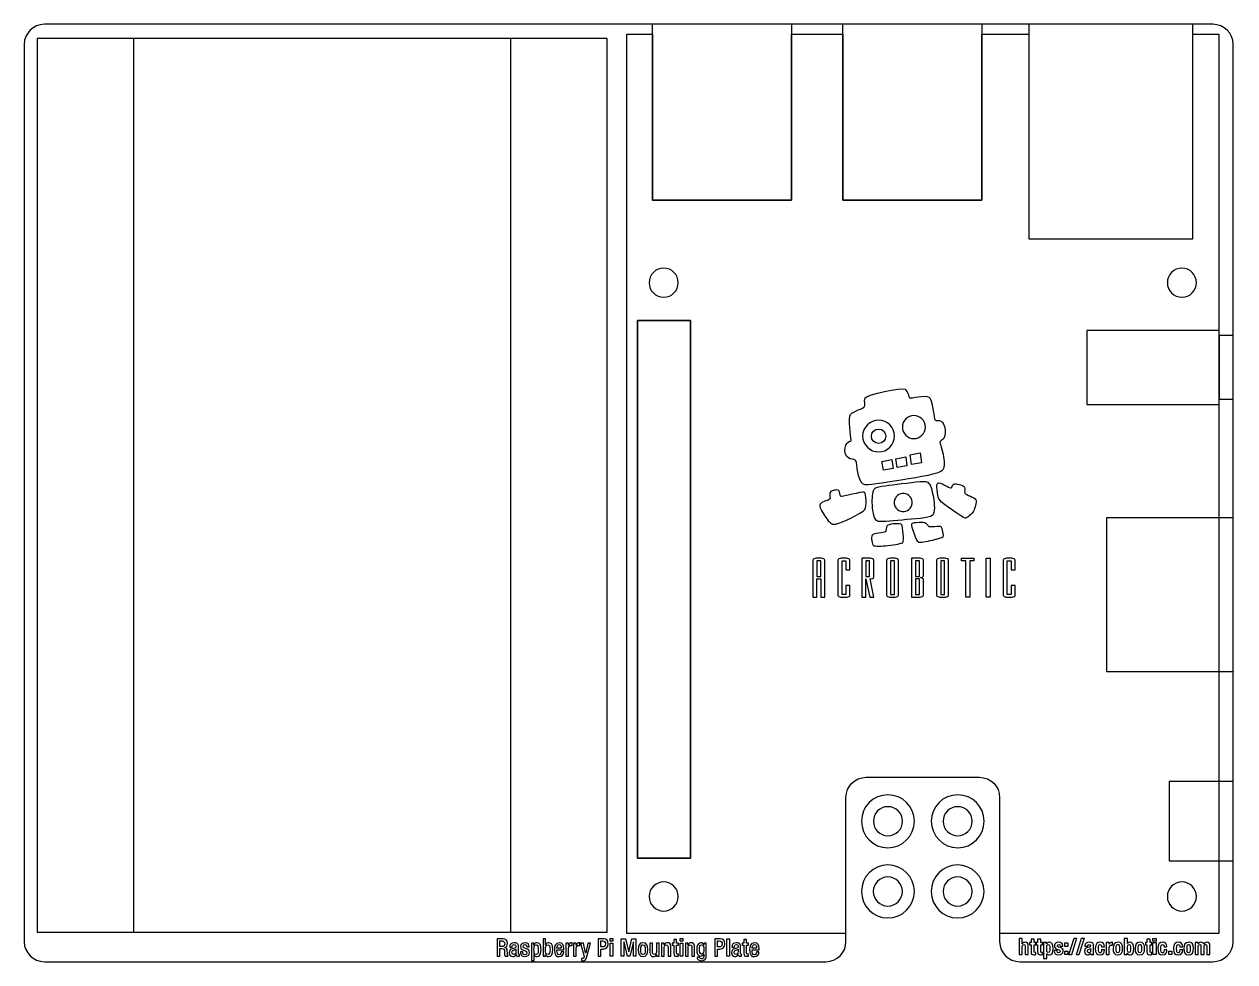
# Model space of a CAD drawing. Extents: x -11 to 104, y -22 to 67.
import ezdxf

# ---------------------------------------------------------------- set-up
doc = ezdxf.new("R2010")
doc.units = 0
doc.layers.add('LAYER_1', color=7, linetype='CONTINUOUS')

# ---------------------------------------------------------------- blocks, each defined once
blk = doc.blocks.new('BLOCK_2')
at = {"layer": 'LAYER_1', "color": 7}
for points in [[(44.53, -18.93), (44.53, 65.52), (-9.35, 65.52), (-9.35, -18.93), (44.53, -18.93)], [(-0.24, 65.52), (-0.24, -18.93)], [(35.38, 65.52), (35.38, -18.93)]]:
    blk.add_lwpolyline(points, dxfattribs=at)
blk = doc.blocks.new('BLOCK_3')
at = {"layer": 'LAYER_1', "color": 7}
for points in [[(87.81, -19.93), (88.09, -19.93), (88.09, -20.26), (87.81, -20.26), (87.81, -19.93)], [(88.68, -19.49), (88.92, -19.49), (88.44, -21.06), (88.2, -21.06), (88.68, -19.49)], [(89.38, -19.49), (89.62, -19.49), (89.14, -21.06), (88.9, -21.06), (89.38, -19.49)], [(96.14, -19.51), (96.43, -19.51), (96.43, -19.76), (96.14, -19.76), (96.14, -19.51)], [(96.14, -19.9), (96.43, -19.9), (96.43, -21.03), (96.14, -21.03), (96.14, -19.9)], [(87.81, -20.7), (88.09, -20.7), (88.09, -21.03), (87.81, -21.03), (87.81, -20.7)], [(97.91, -20.7), (97.91, -21.03), (97.63, -21.03), (97.63, -20.7), (97.91, -20.7)]]:
    blk.add_lwpolyline(points, dxfattribs=at)
for points, knots in [([(83.49, -19.52), (83.49, -19.52), (83.78, -19.52), (83.78, -19.52), (83.78, -19.52), (83.78, -20.01), (83.78, -20.01), (83.78, -20.01), (83.78, -20.01), (83.78, -20.01), (83.84, -19.91), (83.94, -19.87), (84.06, -19.87), (84.24, -19.87), (84.35, -19.96), (84.35, -20.19), (84.35, -20.19), (84.35, -21.03), (84.35, -21.03), (84.35, -21.03), (84.06, -21.03), (84.06, -21.03), (84.06, -21.03), (84.06, -20.25), (84.06, -20.25), (84.06, -20.13), (84.02, -20.09), (83.93, -20.09), (83.83, -20.09), (83.78, -20.15), (83.78, -20.28), (83.78, -20.28), (83.78, -21.03), (83.78, -21.03), (83.78, -21.03), (83.49, -21.03), (83.49, -21.03), (83.49, -21.03), (83.49, -19.52), (83.49, -19.52)], [0, 0, 0, 0, 1, 1, 1, 2, 2, 2, 3, 3, 3, 4, 4, 4, 5, 5, 5, 6, 6, 6, 7, 7, 7, 8, 8, 8, 9, 9, 9, 10, 10, 10, 11, 11, 11, 12, 12, 12, 13, 13, 13, 13]), ([(84.61, -19.57), (84.61, -19.57), (84.9, -19.57), (84.9, -19.57), (84.9, -19.57), (84.9, -19.9), (84.9, -19.9), (84.9, -19.9), (85.07, -19.9), (85.07, -19.9), (85.07, -19.9), (85.07, -20.1), (85.07, -20.1), (85.07, -20.1), (84.9, -20.1), (84.9, -20.1), (84.9, -20.1), (84.9, -20.71), (84.9, -20.71), (84.9, -20.8), (84.92, -20.84), (85, -20.84), (85.03, -20.84), (85.05, -20.83), (85.07, -20.83), (85.07, -20.83), (85.07, -21.03), (85.07, -21.03), (85, -21.04), (84.95, -21.05), (84.88, -21.05), (84.65, -21.05), (84.61, -20.98), (84.61, -20.75), (84.61, -20.75), (84.61, -20.1), (84.61, -20.1), (84.61, -20.1), (84.46, -20.1), (84.46, -20.1), (84.46, -20.1), (84.46, -19.9), (84.46, -19.9), (84.46, -19.9), (84.61, -19.9), (84.61, -19.9), (84.61, -19.9), (84.61, -19.57), (84.61, -19.57)], [0, 0, 0, 0, 1, 1, 1, 2, 2, 2, 3, 3, 3, 4, 4, 4, 5, 5, 5, 6, 6, 6, 7, 7, 7, 8, 8, 8, 9, 9, 9, 10, 10, 10, 11, 11, 11, 12, 12, 12, 13, 13, 13, 14, 14, 14, 15, 15, 15, 16, 16, 16, 16]), ([(85.23, -19.57), (85.23, -19.57), (85.53, -19.57), (85.53, -19.57), (85.53, -19.57), (85.53, -19.9), (85.53, -19.9), (85.53, -19.9), (85.7, -19.9), (85.7, -19.9), (85.7, -19.9), (85.7, -20.1), (85.7, -20.1), (85.7, -20.1), (85.53, -20.1), (85.53, -20.1), (85.53, -20.1), (85.53, -20.71), (85.53, -20.71), (85.53, -20.8), (85.55, -20.84), (85.63, -20.84), (85.65, -20.84), (85.68, -20.83), (85.7, -20.83), (85.7, -20.83), (85.7, -21.03), (85.7, -21.03), (85.63, -21.04), (85.57, -21.05), (85.51, -21.05), (85.28, -21.05), (85.23, -20.98), (85.23, -20.75), (85.23, -20.75), (85.23, -20.1), (85.23, -20.1), (85.23, -20.1), (85.09, -20.1), (85.09, -20.1), (85.09, -20.1), (85.09, -19.9), (85.09, -19.9), (85.09, -19.9), (85.23, -19.9), (85.23, -19.9), (85.23, -19.9), (85.23, -19.57), (85.23, -19.57)], [0, 0, 0, 0, 1, 1, 1, 2, 2, 2, 3, 3, 3, 4, 4, 4, 5, 5, 5, 6, 6, 6, 7, 7, 7, 8, 8, 8, 9, 9, 9, 10, 10, 10, 11, 11, 11, 12, 12, 12, 13, 13, 13, 14, 14, 14, 15, 15, 15, 16, 16, 16, 16]), ([(85.8, -19.9), (85.8, -19.9), (86.08, -19.9), (86.08, -19.9), (86.08, -19.9), (86.08, -20.02), (86.08, -20.02), (86.08, -20.02), (86.08, -20.02), (86.08, -20.02), (86.15, -19.91), (86.22, -19.87), (86.34, -19.87), (86.58, -19.87), (86.69, -20.04), (86.69, -20.47), (86.69, -20.89), (86.58, -21.06), (86.34, -21.06), (86.23, -21.06), (86.16, -21.02), (86.09, -20.93), (86.09, -20.93), (86.09, -20.93), (86.09, -20.93), (86.09, -20.93), (86.09, -21.41), (86.09, -21.41), (86.09, -21.41), (85.8, -21.41), (85.8, -21.41), (85.8, -21.41), (85.8, -19.9), (85.8, -19.9)], [0, 0, 0, 0, 1, 1, 1, 2, 2, 2, 3, 3, 3, 4, 4, 4, 5, 5, 5, 6, 6, 6, 7, 7, 7, 8, 8, 8, 9, 9, 9, 10, 10, 10, 11, 11, 11, 11]), ([(86.24, -20.84), (86.37, -20.84), (86.4, -20.71), (86.4, -20.47), (86.4, -20.22), (86.37, -20.09), (86.24, -20.09), (86.12, -20.09), (86.09, -20.22), (86.09, -20.47), (86.09, -20.71), (86.12, -20.84), (86.24, -20.84)], [0, 0, 0, 0, 1, 1, 1, 2, 2, 2, 3, 3, 3, 4, 4, 4, 4]), ([(87.07, -20.66), (87.07, -20.66), (87.07, -20.7), (87.07, -20.7), (87.07, -20.8), (87.12, -20.87), (87.22, -20.87), (87.31, -20.87), (87.37, -20.82), (87.37, -20.73), (87.37, -20.66), (87.32, -20.62), (87.26, -20.6), (87.26, -20.6), (87.06, -20.53), (87.06, -20.53), (86.9, -20.47), (86.82, -20.37), (86.82, -20.21), (86.82, -20.02), (86.94, -19.87), (87.23, -19.87), (87.5, -19.87), (87.62, -19.99), (87.62, -20.19), (87.62, -20.19), (87.62, -20.24), (87.62, -20.24), (87.62, -20.24), (87.36, -20.24), (87.36, -20.24), (87.36, -20.12), (87.33, -20.07), (87.23, -20.07), (87.16, -20.07), (87.1, -20.11), (87.1, -20.19), (87.1, -20.25), (87.12, -20.29), (87.22, -20.32), (87.22, -20.32), (87.4, -20.38), (87.4, -20.38), (87.58, -20.44), (87.65, -20.54), (87.65, -20.71), (87.65, -20.95), (87.47, -21.06), (87.23, -21.06), (86.9, -21.06), (86.81, -20.92), (86.81, -20.7), (86.81, -20.7), (86.81, -20.66), (86.81, -20.66), (86.81, -20.66), (87.07, -20.66), (87.07, -20.66)], [0, 0, 0, 0, 1, 1, 1, 2, 2, 2, 3, 3, 3, 4, 4, 4, 5, 5, 5, 6, 6, 6, 7, 7, 7, 8, 8, 8, 9, 9, 9, 10, 10, 10, 11, 11, 11, 12, 12, 12, 13, 13, 13, 14, 14, 14, 15, 15, 15, 16, 16, 16, 17, 17, 17, 18, 18, 18, 19, 19, 19, 19]), ([(89.71, -20.25), (89.71, -20.25), (89.71, -20.22), (89.71, -20.22), (89.71, -19.96), (89.89, -19.87), (90.11, -19.87), (90.45, -19.87), (90.52, -20.01), (90.52, -20.22), (90.52, -20.22), (90.52, -20.81), (90.52, -20.81), (90.52, -20.92), (90.53, -20.97), (90.56, -21.03), (90.56, -21.03), (90.28, -21.03), (90.28, -21.03), (90.26, -21), (90.25, -20.96), (90.24, -20.92), (90.24, -20.92), (90.24, -20.92), (90.24, -20.92), (90.17, -21.03), (90.09, -21.06), (89.95, -21.06), (89.74, -21.06), (89.67, -20.89), (89.67, -20.74), (89.67, -20.52), (89.76, -20.44), (89.96, -20.38), (89.96, -20.38), (90.12, -20.34), (90.12, -20.34), (90.21, -20.32), (90.24, -20.28), (90.24, -20.21), (90.24, -20.12), (90.2, -20.07), (90.11, -20.07), (90.01, -20.07), (89.97, -20.12), (89.97, -20.21), (89.97, -20.21), (89.97, -20.25), (89.97, -20.25), (89.97, -20.25), (89.71, -20.25), (89.71, -20.25)], [0, 0, 0, 0, 1, 1, 1, 2, 2, 2, 3, 3, 3, 4, 4, 4, 5, 5, 5, 6, 6, 6, 7, 7, 7, 8, 8, 8, 9, 9, 9, 10, 10, 10, 11, 11, 11, 12, 12, 12, 13, 13, 13, 14, 14, 14, 15, 15, 15, 16, 16, 16, 17, 17, 17, 17]), ([(90.24, -20.47), (90.2, -20.5), (90.15, -20.51), (90.12, -20.52), (90, -20.55), (89.95, -20.61), (89.95, -20.71), (89.95, -20.79), (89.98, -20.87), (90.06, -20.87), (90.14, -20.87), (90.24, -20.82), (90.24, -20.69), (90.24, -20.69), (90.24, -20.47), (90.24, -20.47)], [0, 0, 0, 0, 1, 1, 1, 2, 2, 2, 3, 3, 3, 4, 4, 4, 5, 5, 5, 5]), ([(91.28, -20.31), (91.28, -20.2), (91.25, -20.08), (91.14, -20.08), (91, -20.08), (90.98, -20.21), (90.98, -20.47), (90.98, -20.75), (91, -20.87), (91.13, -20.87), (91.23, -20.87), (91.28, -20.79), (91.28, -20.6), (91.28, -20.6), (91.55, -20.6), (91.55, -20.6), (91.55, -20.9), (91.43, -21.06), (91.12, -21.06), (90.83, -21.06), (90.69, -20.92), (90.69, -20.47), (90.69, -20), (90.88, -19.87), (91.15, -19.87), (91.42, -19.87), (91.55, -20.04), (91.55, -20.31), (91.55, -20.31), (91.28, -20.31), (91.28, -20.31)], [0, 0, 0, 0, 1, 1, 1, 2, 2, 2, 3, 3, 3, 4, 4, 4, 5, 5, 5, 6, 6, 6, 7, 7, 7, 8, 8, 8, 9, 9, 9, 10, 10, 10, 10]), ([(91.71, -19.9), (91.71, -19.9), (91.99, -19.9), (91.99, -19.9), (91.99, -19.9), (91.99, -20.05), (91.99, -20.05), (91.99, -20.05), (91.99, -20.05), (91.99, -20.05), (92.05, -19.94), (92.13, -19.87), (92.25, -19.87), (92.27, -19.87), (92.29, -19.87), (92.31, -19.87), (92.31, -19.87), (92.31, -20.15), (92.31, -20.15), (92.27, -20.15), (92.25, -20.15), (92.22, -20.15), (92.11, -20.15), (92, -20.2), (92, -20.35), (92, -20.35), (92, -21.03), (92, -21.03), (92, -21.03), (91.71, -21.03), (91.71, -21.03), (91.71, -21.03), (91.71, -19.9), (91.71, -19.9)], [0, 0, 0, 0, 1, 1, 1, 2, 2, 2, 3, 3, 3, 4, 4, 4, 5, 5, 5, 6, 6, 6, 7, 7, 7, 8, 8, 8, 9, 9, 9, 10, 10, 10, 11, 11, 11, 11]), ([(92.82, -19.87), (93.17, -19.86), (93.27, -20.07), (93.27, -20.47), (93.27, -20.85), (93.16, -21.06), (92.82, -21.06), (92.47, -21.07), (92.37, -20.86), (92.37, -20.47), (92.37, -20.08), (92.49, -19.87), (92.82, -19.87)], [0, 0, 0, 0, 1, 1, 1, 2, 2, 2, 3, 3, 3, 4, 4, 4, 4]), ([(92.82, -20.87), (92.94, -20.87), (92.98, -20.75), (92.98, -20.47), (92.98, -20.18), (92.94, -20.07), (92.82, -20.07), (92.68, -20.07), (92.67, -20.23), (92.67, -20.47), (92.67, -20.7), (92.68, -20.87), (92.82, -20.87)], [0, 0, 0, 0, 1, 1, 1, 2, 2, 2, 3, 3, 3, 4, 4, 4, 4]), ([(93.43, -19.52), (93.43, -19.52), (93.72, -19.52), (93.72, -19.52), (93.72, -19.52), (93.72, -20), (93.72, -20), (93.72, -20), (93.72, -20), (93.72, -20), (93.79, -19.91), (93.86, -19.87), (93.97, -19.87), (94.21, -19.87), (94.32, -20.04), (94.32, -20.47), (94.32, -20.89), (94.21, -21.06), (93.97, -21.06), (93.85, -21.06), (93.78, -21.02), (93.71, -20.91), (93.71, -20.91), (93.71, -20.91), (93.71, -20.91), (93.71, -20.91), (93.71, -21.03), (93.71, -21.03), (93.71, -21.03), (93.43, -21.03), (93.43, -21.03), (93.43, -21.03), (93.43, -19.52), (93.43, -19.52)], [0, 0, 0, 0, 1, 1, 1, 2, 2, 2, 3, 3, 3, 4, 4, 4, 5, 5, 5, 6, 6, 6, 7, 7, 7, 8, 8, 8, 9, 9, 9, 10, 10, 10, 11, 11, 11, 11]), ([(93.87, -20.84), (94, -20.84), (94.03, -20.71), (94.03, -20.47), (94.03, -20.22), (94, -20.09), (93.87, -20.09), (93.75, -20.09), (93.72, -20.22), (93.72, -20.47), (93.72, -20.71), (93.75, -20.84), (93.87, -20.84)], [0, 0, 0, 0, 1, 1, 1, 2, 2, 2, 3, 3, 3, 4, 4, 4, 4]), ([(94.9, -19.87), (95.25, -19.86), (95.35, -20.07), (95.35, -20.47), (95.35, -20.85), (95.23, -21.06), (94.9, -21.06), (94.55, -21.07), (94.45, -20.86), (94.45, -20.47), (94.45, -20.08), (94.57, -19.87), (94.9, -19.87)], [0, 0, 0, 0, 1, 1, 1, 2, 2, 2, 3, 3, 3, 4, 4, 4, 4]), ([(94.9, -20.87), (95.02, -20.87), (95.05, -20.75), (95.05, -20.47), (95.05, -20.18), (95.02, -20.07), (94.9, -20.07), (94.75, -20.07), (94.74, -20.23), (94.74, -20.47), (94.74, -20.7), (94.75, -20.87), (94.9, -20.87)], [0, 0, 0, 0, 1, 1, 1, 2, 2, 2, 3, 3, 3, 4, 4, 4, 4]), ([(95.57, -19.57), (95.57, -19.57), (95.86, -19.57), (95.86, -19.57), (95.86, -19.57), (95.86, -19.9), (95.86, -19.9), (95.86, -19.9), (96.03, -19.9), (96.03, -19.9), (96.03, -19.9), (96.03, -20.1), (96.03, -20.1), (96.03, -20.1), (95.86, -20.1), (95.86, -20.1), (95.86, -20.1), (95.86, -20.71), (95.86, -20.71), (95.86, -20.8), (95.88, -20.84), (95.96, -20.84), (95.99, -20.84), (96.01, -20.83), (96.03, -20.83), (96.03, -20.83), (96.03, -21.03), (96.03, -21.03), (95.96, -21.04), (95.9, -21.05), (95.84, -21.05), (95.61, -21.05), (95.57, -20.98), (95.57, -20.75), (95.57, -20.75), (95.57, -20.1), (95.57, -20.1), (95.57, -20.1), (95.42, -20.1), (95.42, -20.1), (95.42, -20.1), (95.42, -19.9), (95.42, -19.9), (95.42, -19.9), (95.57, -19.9), (95.57, -19.9), (95.57, -19.9), (95.57, -19.57), (95.57, -19.57)], [0, 0, 0, 0, 1, 1, 1, 2, 2, 2, 3, 3, 3, 4, 4, 4, 5, 5, 5, 6, 6, 6, 7, 7, 7, 8, 8, 8, 9, 9, 9, 10, 10, 10, 11, 11, 11, 12, 12, 12, 13, 13, 13, 14, 14, 14, 15, 15, 15, 16, 16, 16, 16]), ([(97.19, -20.31), (97.19, -20.2), (97.16, -20.08), (97.05, -20.08), (96.91, -20.08), (96.89, -20.21), (96.89, -20.47), (96.89, -20.75), (96.91, -20.87), (97.04, -20.87), (97.14, -20.87), (97.19, -20.79), (97.19, -20.6), (97.19, -20.6), (97.46, -20.6), (97.46, -20.6), (97.46, -20.9), (97.34, -21.06), (97.03, -21.06), (96.74, -21.06), (96.59, -20.92), (96.59, -20.47), (96.59, -20), (96.79, -19.87), (97.06, -19.87), (97.33, -19.87), (97.46, -20.04), (97.46, -20.31), (97.46, -20.31), (97.19, -20.31), (97.19, -20.31)], [0, 0, 0, 0, 1, 1, 1, 2, 2, 2, 3, 3, 3, 4, 4, 4, 5, 5, 5, 6, 6, 6, 7, 7, 7, 8, 8, 8, 9, 9, 9, 10, 10, 10, 10]), ([(98.67, -20.31), (98.67, -20.2), (98.65, -20.08), (98.54, -20.08), (98.4, -20.08), (98.38, -20.21), (98.38, -20.47), (98.38, -20.75), (98.4, -20.87), (98.53, -20.87), (98.63, -20.87), (98.67, -20.79), (98.67, -20.6), (98.67, -20.6), (98.95, -20.6), (98.95, -20.6), (98.95, -20.9), (98.83, -21.06), (98.52, -21.06), (98.23, -21.06), (98.08, -20.92), (98.08, -20.47), (98.08, -20), (98.27, -19.87), (98.54, -19.87), (98.81, -19.87), (98.95, -20.04), (98.95, -20.31), (98.95, -20.31), (98.67, -20.31), (98.67, -20.31)], [0, 0, 0, 0, 1, 1, 1, 2, 2, 2, 3, 3, 3, 4, 4, 4, 5, 5, 5, 6, 6, 6, 7, 7, 7, 8, 8, 8, 9, 9, 9, 10, 10, 10, 10]), ([(99.52, -19.87), (99.86, -19.86), (99.96, -20.07), (99.96, -20.47), (99.96, -20.85), (99.85, -21.06), (99.52, -21.06), (99.17, -21.07), (99.07, -20.86), (99.07, -20.47), (99.07, -20.08), (99.18, -19.87), (99.52, -19.87)], [0, 0, 0, 0, 1, 1, 1, 2, 2, 2, 3, 3, 3, 4, 4, 4, 4]), ([(99.52, -20.87), (99.63, -20.87), (99.67, -20.75), (99.67, -20.47), (99.67, -20.18), (99.63, -20.07), (99.52, -20.07), (99.37, -20.07), (99.36, -20.23), (99.36, -20.47), (99.36, -20.7), (99.37, -20.87), (99.52, -20.87)], [0, 0, 0, 0, 1, 1, 1, 2, 2, 2, 3, 3, 3, 4, 4, 4, 4]), ([(100.12, -19.9), (100.12, -19.9), (100.4, -19.9), (100.4, -19.9), (100.4, -19.9), (100.4, -20.01), (100.4, -20.01), (100.4, -20.01), (100.4, -20.01), (100.4, -20.01), (100.48, -19.91), (100.57, -19.87), (100.69, -19.87), (100.83, -19.87), (100.92, -19.93), (100.95, -20.05), (100.95, -20.05), (100.96, -20.05), (100.96, -20.05), (101, -19.93), (101.11, -19.87), (101.25, -19.87), (101.44, -19.87), (101.53, -19.99), (101.53, -20.21), (101.53, -20.21), (101.53, -21.03), (101.53, -21.03), (101.53, -21.03), (101.24, -21.03), (101.24, -21.03), (101.24, -21.03), (101.24, -20.24), (101.24, -20.24), (101.24, -20.14), (101.21, -20.09), (101.12, -20.09), (101.03, -20.09), (100.97, -20.15), (100.97, -20.29), (100.97, -20.29), (100.97, -21.03), (100.97, -21.03), (100.97, -21.03), (100.68, -21.03), (100.68, -21.03), (100.68, -21.03), (100.68, -20.24), (100.68, -20.24), (100.68, -20.14), (100.65, -20.09), (100.57, -20.09), (100.47, -20.09), (100.41, -20.15), (100.41, -20.29), (100.41, -20.29), (100.41, -21.03), (100.41, -21.03), (100.41, -21.03), (100.12, -21.03), (100.12, -21.03), (100.12, -21.03), (100.12, -19.9), (100.12, -19.9)], [0, 0, 0, 0, 1, 1, 1, 2, 2, 2, 3, 3, 3, 4, 4, 4, 5, 5, 5, 6, 6, 6, 7, 7, 7, 8, 8, 8, 9, 9, 9, 10, 10, 10, 11, 11, 11, 12, 12, 12, 13, 13, 13, 14, 14, 14, 15, 15, 15, 16, 16, 16, 17, 17, 17, 18, 18, 18, 19, 19, 19, 20, 20, 20, 21, 21, 21, 21])]:
    blk.add_open_spline(points, degree=3, knots=knots, dxfattribs=at)
blk = doc.blocks.new('BLOCK_5')
at = {"layer": 'LAYER_1', "color": 7}
for points in [[(73.32, 25.26), (73.18, 26.18), (74.12, 26.37), (74.25, 25.43), (73.32, 25.26)], [(70.66, 24.73), (70.51, 25.56), (71.44, 25.74), (71.58, 24.89), (70.66, 24.73)], [(71.97, 24.99), (71.82, 25.82), (72.76, 26.01), (72.88, 25.14), (71.97, 24.99)]]:
    blk.add_lwpolyline(points, dxfattribs=at)
for points, knots in [([(76, 27.4), (76.04, 27.6), (76.6, 27.6), (76.48, 28.56), (76.43, 29.04), (76.3, 29.25), (76.12, 29.36), (75.93, 29.48), (75.61, 29.39), (75.54, 29.47), (75.41, 29.63), (75.29, 31.44), (74.95, 31.65), (74.62, 31.86), (73.23, 31.5), (73.13, 31.58), (73.03, 31.66), (73, 32.18), (72.7, 32.39), (72.4, 32.59), (69.07, 31.86), (68.93, 31.56), (68.79, 31.26), (68.98, 30.89), (68.88, 30.74), (68.79, 30.59), (67.81, 30.29), (67.55, 30.01), (67.29, 29.73), (67.57, 27.81), (67.61, 27.61), (67.65, 27.4), (66.95, 27.51), (67.02, 26.55), (67.1, 25.56), (67.94, 25.88), (68.06, 25.62), (68.18, 25.36), (68.17, 23.79), (68.75, 23.42), (69.1, 23.2), (70.57, 23.55), (72.34, 23.8), (74.22, 24.07), (75.88, 24.41), (76.18, 24.67), (76.45, 24.9), (76.43, 25.43), (76.35, 26), (76.26, 26.65), (75.97, 27.3), (76, 27.4)], [0, 0, 0, 0, 1, 1, 1, 2, 2, 2, 3, 3, 3, 4, 4, 4, 5, 5, 5, 6, 6, 6, 7, 7, 7, 8, 8, 8, 9, 9, 9, 10, 10, 10, 11, 11, 11, 12, 12, 12, 13, 13, 13, 14, 14, 14, 15, 15, 15, 16, 16, 16, 17, 17, 17, 17]), ([(73.53, 27.72), (72.93, 27.72), (72.45, 28.21), (72.45, 28.81), (72.45, 29.41), (72.93, 29.89), (73.53, 29.89), (74.13, 29.89), (74.62, 29.41), (74.62, 28.81), (74.62, 28.21), (74.13, 27.72), (73.53, 27.72)], [0, 0, 0, 0, 1, 1, 1, 2, 2, 2, 3, 3, 3, 4, 4, 4, 4]), ([(70.2, 26.46), (69.37, 26.46), (68.69, 27.13), (68.69, 27.96), (68.69, 28.79), (69.37, 29.46), (70.2, 29.46), (71.03, 29.46), (71.7, 28.79), (71.7, 27.96), (71.7, 27.13), (71.03, 26.46), (70.2, 26.46)], [0, 0, 0, 0, 1, 1, 1, 2, 2, 2, 3, 3, 3, 4, 4, 4, 4]), ([(70.2, 28.62), (69.83, 28.62), (69.52, 28.32), (69.52, 27.94), (69.52, 27.57), (69.83, 27.27), (70.2, 27.27), (70.58, 27.27), (70.88, 27.57), (70.88, 27.94), (70.88, 28.32), (70.58, 28.62), (70.2, 28.62)], [0, 0, 0, 0, 1, 1, 1, 2, 2, 2, 3, 3, 3, 4, 4, 4, 4])]:
    blk.add_open_spline(points, degree=3, knots=knots, dxfattribs=at)
blk = doc.blocks.new('BLOCK_6')
at = {"layer": 'LAYER_1', "color": 7}
for points in [[(64.73, 14.7), (64.73, 16.18), (64.37, 16.18), (64.37, 14.7), (64.73, 14.7)], [(69.35, 14.7), (69.35, 16.18), (68.99, 16.18), (68.99, 14.7), (69.35, 14.7)], [(71.69, 12.98), (71.69, 16.18), (71.33, 16.18), (71.33, 12.98), (71.69, 12.98)], [(74.06, 14.7), (74.06, 16.18), (73.7, 16.18), (73.7, 14.7), (74.06, 14.7)], [(76.43, 12.98), (76.43, 16.18), (76.07, 16.18), (76.07, 12.98), (76.43, 12.98)], [(79.21, 16.18), (78.83, 16.18), (78.83, 12.74), (78.44, 12.74), (78.44, 16.18), (78.05, 16.18), (78.05, 16.42), (79.21, 16.42), (79.21, 16.18)], [(80.75, 12.74), (80.36, 12.74), (80.36, 16.42), (80.75, 16.42), (80.75, 12.74)], [(74.06, 12.98), (74.06, 14.46), (73.7, 14.46), (73.7, 12.98), (74.06, 12.98)]]:
    blk.add_lwpolyline(points, dxfattribs=at)
for points, knots in [([(65.12, 12.74), (65.12, 12.74), (64.73, 12.74), (64.73, 12.74), (64.73, 12.74), (64.73, 14.46), (64.73, 14.46), (64.73, 14.46), (64.37, 14.46), (64.37, 14.46), (64.37, 14.46), (64.37, 12.74), (64.37, 12.74), (64.37, 12.74), (63.98, 12.74), (63.98, 12.74), (63.98, 12.74), (63.98, 16.24), (63.98, 16.24), (63.98, 16.27), (64.01, 16.31), (64.08, 16.36), (64.15, 16.4), (64.23, 16.42), (64.3, 16.42), (64.3, 16.42), (64.8, 16.42), (64.8, 16.42), (64.86, 16.42), (64.93, 16.4), (65.01, 16.36), (65.08, 16.32), (65.12, 16.28), (65.12, 16.24), (65.12, 16.24), (65.12, 12.74), (65.12, 12.74)], [0, 0, 0, 0, 1, 1, 1, 2, 2, 2, 3, 3, 3, 4, 4, 4, 5, 5, 5, 6, 6, 6, 7, 7, 7, 8, 8, 8, 9, 9, 9, 10, 10, 10, 11, 11, 11, 12, 12, 12, 12]), ([(67.49, 12.92), (67.49, 12.88), (67.46, 12.85), (67.39, 12.8), (67.31, 12.76), (67.25, 12.74), (67.2, 12.74), (67.2, 12.74), (66.64, 12.74), (66.64, 12.74), (66.63, 12.74), (66.62, 12.74), (66.6, 12.75), (66.56, 12.75), (66.51, 12.77), (66.45, 12.81), (66.38, 12.85), (66.35, 12.88), (66.35, 12.92), (66.35, 12.92), (66.35, 16.24), (66.35, 16.24), (66.35, 16.27), (66.38, 16.31), (66.45, 16.36), (66.52, 16.4), (66.6, 16.42), (66.67, 16.42), (66.67, 16.42), (67.17, 16.42), (67.17, 16.42), (67.23, 16.42), (67.3, 16.4), (67.38, 16.36), (67.45, 16.32), (67.49, 16.28), (67.49, 16.24), (67.49, 16.24), (67.49, 15.32), (67.49, 15.32), (67.49, 15.32), (67.1, 15.32), (67.1, 15.32), (67.1, 15.32), (67.1, 16.18), (67.1, 16.18), (67.1, 16.18), (66.74, 16.18), (66.74, 16.18), (66.74, 16.18), (66.74, 12.98), (66.74, 12.98), (66.74, 12.98), (67.1, 12.98), (67.1, 12.98), (67.1, 12.98), (67.1, 13.84), (67.1, 13.84), (67.1, 13.84), (67.49, 13.84), (67.49, 13.84), (67.49, 13.84), (67.49, 12.92), (67.49, 12.92)], [0, 0, 0, 0, 1, 1, 1, 2, 2, 2, 3, 3, 3, 4, 4, 4, 5, 5, 5, 6, 6, 6, 7, 7, 7, 8, 8, 8, 9, 9, 9, 10, 10, 10, 11, 11, 11, 12, 12, 12, 13, 13, 13, 14, 14, 14, 15, 15, 15, 16, 16, 16, 17, 17, 17, 18, 18, 18, 19, 19, 19, 20, 20, 20, 21, 21, 21, 21]), ([(69.74, 14.64), (69.74, 14.59), (69.7, 14.55), (69.62, 14.51), (69.53, 14.47), (69.46, 14.46), (69.4, 14.46), (69.4, 14.46), (69.74, 12.74), (69.74, 12.74), (69.74, 12.74), (69.37, 12.74), (69.37, 12.74), (69.37, 12.74), (68.98, 14.46), (68.98, 14.46), (68.98, 14.46), (68.99, 12.74), (68.99, 12.74), (68.99, 12.74), (68.6, 12.74), (68.6, 12.74), (68.6, 12.74), (68.6, 16.42), (68.6, 16.42), (68.6, 16.42), (69.42, 16.42), (69.42, 16.42), (69.48, 16.42), (69.55, 16.4), (69.63, 16.36), (69.7, 16.32), (69.74, 16.28), (69.74, 16.24), (69.74, 16.24), (69.74, 14.64), (69.74, 14.64)], [0, 0, 0, 0, 1, 1, 1, 2, 2, 2, 3, 3, 3, 4, 4, 4, 5, 5, 5, 6, 6, 6, 7, 7, 7, 8, 8, 8, 9, 9, 9, 10, 10, 10, 11, 11, 11, 12, 12, 12, 12]), ([(72.08, 12.92), (72.08, 12.88), (72.05, 12.85), (71.98, 12.8), (71.91, 12.76), (71.84, 12.74), (71.79, 12.74), (71.79, 12.74), (71.23, 12.74), (71.23, 12.74), (71.21, 12.74), (71.15, 12.76), (71.07, 12.8), (70.98, 12.85), (70.94, 12.89), (70.94, 12.92), (70.94, 12.92), (70.94, 16.24), (70.94, 16.24), (70.94, 16.27), (70.97, 16.31), (71.04, 16.36), (71.12, 16.4), (71.19, 16.42), (71.26, 16.42), (71.26, 16.42), (71.76, 16.42), (71.76, 16.42), (71.82, 16.42), (71.89, 16.4), (71.97, 16.36), (72.05, 16.32), (72.08, 16.28), (72.08, 16.24), (72.08, 16.24), (72.08, 12.92), (72.08, 12.92)], [0, 0, 0, 0, 1, 1, 1, 2, 2, 2, 3, 3, 3, 4, 4, 4, 5, 5, 5, 6, 6, 6, 7, 7, 7, 8, 8, 8, 9, 9, 9, 10, 10, 10, 11, 11, 11, 12, 12, 12, 12]), ([(74.45, 12.92), (74.45, 12.88), (74.42, 12.84), (74.34, 12.8), (74.26, 12.76), (74.19, 12.74), (74.13, 12.74), (74.13, 12.74), (73.31, 12.74), (73.31, 12.74), (73.31, 12.74), (73.31, 16.42), (73.31, 16.42), (73.31, 16.42), (74.13, 16.42), (74.13, 16.42), (74.19, 16.42), (74.26, 16.4), (74.34, 16.36), (74.42, 16.32), (74.45, 16.28), (74.45, 16.24), (74.45, 16.24), (74.45, 14.76), (74.45, 14.76), (74.45, 14.72), (74.42, 14.68), (74.34, 14.64), (74.26, 14.6), (74.21, 14.58), (74.17, 14.58), (74.21, 14.57), (74.26, 14.56), (74.33, 14.53), (74.34, 14.53), (74.37, 14.5), (74.4, 14.47), (74.44, 14.43), (74.45, 14.41), (74.45, 14.4), (74.45, 14.4), (74.45, 12.92), (74.45, 12.92)], [0, 0, 0, 0, 1, 1, 1, 2, 2, 2, 3, 3, 3, 4, 4, 4, 5, 5, 5, 6, 6, 6, 7, 7, 7, 8, 8, 8, 9, 9, 9, 10, 10, 10, 11, 11, 11, 12, 12, 12, 13, 13, 13, 14, 14, 14, 14]), ([(76.82, 12.92), (76.82, 12.88), (76.79, 12.85), (76.72, 12.8), (76.65, 12.76), (76.58, 12.74), (76.53, 12.74), (76.53, 12.74), (75.97, 12.74), (75.97, 12.74), (75.95, 12.74), (75.89, 12.76), (75.81, 12.8), (75.72, 12.85), (75.68, 12.89), (75.68, 12.92), (75.68, 12.92), (75.68, 16.24), (75.68, 16.24), (75.68, 16.27), (75.71, 16.31), (75.78, 16.36), (75.86, 16.4), (75.93, 16.42), (76, 16.42), (76, 16.42), (76.5, 16.42), (76.5, 16.42), (76.56, 16.42), (76.63, 16.4), (76.71, 16.36), (76.79, 16.32), (76.82, 16.28), (76.82, 16.24), (76.82, 16.24), (76.82, 12.92), (76.82, 12.92)], [0, 0, 0, 0, 1, 1, 1, 2, 2, 2, 3, 3, 3, 4, 4, 4, 5, 5, 5, 6, 6, 6, 7, 7, 7, 8, 8, 8, 9, 9, 9, 10, 10, 10, 11, 11, 11, 12, 12, 12, 12]), ([(83.12, 12.92), (83.12, 12.88), (83.09, 12.85), (83.02, 12.8), (82.94, 12.76), (82.88, 12.74), (82.83, 12.74), (82.83, 12.74), (82.27, 12.74), (82.27, 12.74), (82.26, 12.74), (82.25, 12.74), (82.23, 12.75), (82.19, 12.75), (82.14, 12.77), (82.08, 12.81), (82.01, 12.85), (81.98, 12.88), (81.98, 12.92), (81.98, 12.92), (81.98, 16.24), (81.98, 16.24), (81.98, 16.27), (82.01, 16.31), (82.08, 16.36), (82.15, 16.4), (82.23, 16.42), (82.3, 16.42), (82.3, 16.42), (82.8, 16.42), (82.8, 16.42), (82.86, 16.42), (82.93, 16.4), (83.01, 16.36), (83.08, 16.32), (83.12, 16.28), (83.12, 16.24), (83.12, 16.24), (83.12, 15.32), (83.12, 15.32), (83.12, 15.32), (82.73, 15.32), (82.73, 15.32), (82.73, 15.32), (82.73, 16.18), (82.73, 16.18), (82.73, 16.18), (82.37, 16.18), (82.37, 16.18), (82.37, 16.18), (82.37, 12.98), (82.37, 12.98), (82.37, 12.98), (82.73, 12.98), (82.73, 12.98), (82.73, 12.98), (82.73, 13.84), (82.73, 13.84), (82.73, 13.84), (83.12, 13.84), (83.12, 13.84), (83.12, 13.84), (83.12, 12.92), (83.12, 12.92)], [0, 0, 0, 0, 1, 1, 1, 2, 2, 2, 3, 3, 3, 4, 4, 4, 5, 5, 5, 6, 6, 6, 7, 7, 7, 8, 8, 8, 9, 9, 9, 10, 10, 10, 11, 11, 11, 12, 12, 12, 13, 13, 13, 14, 14, 14, 15, 15, 15, 16, 16, 16, 17, 17, 17, 18, 18, 18, 19, 19, 19, 20, 20, 20, 21, 21, 21, 21])]:
    blk.add_open_spline(points, degree=3, knots=knots, dxfattribs=at)
blk = doc.blocks.new('BLOCK_4')
at = {"layer": 'LAYER_1', "color": 7}
for points, knots in [([(68.84, 22.66), (68.96, 22.6), (69, 22.25), (69.01, 21.88), (69.01, 21.51), (69.01, 21.21), (68.9, 21.02), (68.72, 20.71), (66.34, 19.54), (65.91, 19.62), (65.7, 19.66), (65.43, 19.92), (65.08, 20.45), (64.79, 20.89), (64.57, 21.27), (64.67, 21.54), (64.76, 21.78), (65.48, 21.86), (65.6, 22.01), (65.66, 22.08), (65.54, 22.42), (65.6, 22.61), (65.66, 22.79), (65.95, 22.83), (66.03, 22.84), (66.12, 22.86), (66.37, 22.9), (66.45, 22.81), (66.52, 22.72), (66.54, 22.35), (66.64, 22.26), (66.72, 22.19), (68.67, 22.72), (68.84, 22.66)], [0, 0, 0, 0, 1, 1, 1, 2, 2, 2, 3, 3, 3, 4, 4, 4, 5, 5, 5, 6, 6, 6, 7, 7, 7, 8, 8, 8, 9, 9, 9, 10, 10, 10, 11, 11, 11, 11]), ([(75.38, 22.17), (75.25, 22.88), (75.1, 23.45), (74.84, 23.6), (74.51, 23.79), (73.16, 23.54), (71.95, 23.41), (70.84, 23.29), (69.9, 23.18), (69.78, 22.95), (69.63, 22.64), (69.57, 22.08), (69.61, 21.43), (69.65, 20.75), (69.81, 20.04), (70.09, 19.92), (70.26, 19.85), (71.27, 19.89), (72.43, 20.02), (73.55, 20.15), (74.95, 20.18), (75.27, 20.44), (75.56, 20.69), (75.48, 21.55), (75.38, 22.17)], [0, 0, 0, 0, 1, 1, 1, 2, 2, 2, 3, 3, 3, 4, 4, 4, 5, 5, 5, 6, 6, 6, 7, 7, 7, 8, 8, 8, 8]), ([(75.78, 23.49), (75.64, 23.35), (75.71, 22.97), (75.77, 22.59), (75.83, 22.23), (75.83, 22.12), (76.01, 21.86), (76.16, 21.63), (78.23, 20.22), (78.38, 20.2), (78.54, 20.18), (79.01, 20.58), (79.17, 20.87), (79.32, 21.17), (79.47, 21.64), (79.39, 21.92), (79.32, 22.2), (78.46, 22.38), (78.36, 22.57), (78.27, 22.75), (78.42, 22.95), (78.31, 23.14), (78.19, 23.35), (77.49, 23.51), (77.31, 23.42), (77.12, 23.34), (77.18, 23.12), (77.04, 23.06), (76.9, 23.01), (75.99, 23.7), (75.78, 23.49)], [0, 0, 0, 0, 1, 1, 1, 2, 2, 2, 3, 3, 3, 4, 4, 4, 5, 5, 5, 6, 6, 6, 7, 7, 7, 8, 8, 8, 9, 9, 9, 10, 10, 10, 10]), ([(72.61, 20.84), (72.14, 20.79), (71.72, 21.14), (71.68, 21.6), (71.64, 22.07), (71.98, 22.49), (72.45, 22.53), (72.92, 22.58), (73.33, 22.23), (73.38, 21.76), (73.42, 21.29), (73.08, 20.88), (72.61, 20.84)], [0, 0, 0, 0, 1, 1, 1, 2, 2, 2, 3, 3, 3, 4, 4, 4, 4]), ([(69.76, 17.6), (69.55, 17.69), (69.46, 18.38), (69.58, 18.61), (69.68, 18.79), (70.71, 18.83), (70.82, 18.91), (70.94, 18.99), (70.91, 19.35), (71.01, 19.48), (71.06, 19.55), (71.28, 19.63), (71.62, 19.66), (72.01, 19.69), (72.35, 19.67), (72.4, 19.59), (72.49, 19.41), (72.62, 18.02), (72.48, 17.88), (72.44, 17.85), (71.77, 17.68), (71.09, 17.61), (70.47, 17.55), (69.85, 17.56), (69.76, 17.6)], [0, 0, 0, 0, 1, 1, 1, 2, 2, 2, 3, 3, 3, 4, 4, 4, 5, 5, 5, 6, 6, 6, 7, 7, 7, 8, 8, 8, 8]), ([(73.33, 19.67), (73.3, 19.56), (73.42, 19.14), (73.58, 18.7), (73.74, 18.27), (73.86, 17.99), (74, 17.91), (74.09, 17.86), (74.7, 17.95), (75.26, 18.1), (75.76, 18.23), (76.24, 18.35), (76.27, 18.41), (76.35, 18.53), (76.19, 19.31), (76.08, 19.41), (75.98, 19.51), (75.07, 19.36), (74.95, 19.41), (74.86, 19.46), (74.84, 19.6), (74.66, 19.74), (74.58, 19.81), (74.33, 19.83), (74.02, 19.82), (73.7, 19.81), (73.37, 19.78), (73.33, 19.67)], [0, 0, 0, 0, 1, 1, 1, 2, 2, 2, 3, 3, 3, 4, 4, 4, 5, 5, 5, 6, 6, 6, 7, 7, 7, 8, 8, 8, 9, 9, 9, 9])]:
    blk.add_open_spline(points, degree=3, knots=knots, dxfattribs=at)
at = {"layer": 'LAYER_1'}
for name in ['BLOCK_5', 'BLOCK_6']:
    blk.add_blockref(name, (0, 0), dxfattribs=at)
blk = doc.blocks.new('BLOCK_7')
at = {"layer": 'LAYER_1', "color": 1}
for points in [[(49.88, 43.83), (50.64, 43.83), (51.25, 43.21), (51.25, 42.45), (51.25, 41.69), (50.64, 41.08), (49.88, 41.08), (49.12, 41.08), (48.5, 41.69), (48.5, 42.45), (48.5, 43.21), (49.12, 43.83), (49.88, 43.83)], [(98.88, 43.83), (99.64, 43.83), (100.25, 43.21), (100.25, 42.45), (100.25, 41.69), (99.64, 41.08), (98.88, 41.08), (98.12, 41.08), (97.5, 41.69), (97.5, 42.45), (97.5, 43.21), (98.12, 43.83), (98.88, 43.83)], [(49.88, -14.17), (50.64, -14.17), (51.25, -14.79), (51.25, -15.55), (51.25, -16.31), (50.64, -16.92), (49.88, -16.92), (49.12, -16.92), (48.5, -16.31), (48.5, -15.55), (48.5, -14.79), (49.12, -14.17), (49.88, -14.17)], [(98.88, -14.17), (99.64, -14.17), (100.25, -14.79), (100.25, -15.55), (100.25, -16.31), (99.64, -16.92), (98.88, -16.92), (98.12, -16.92), (97.5, -16.31), (97.5, -15.55), (97.5, -14.79), (98.12, -14.17), (98.88, -14.17)]]:
    blk.add_open_spline(points, degree=3, knots=[0, 0, 0, 0, 1, 1, 1, 2, 2, 2, 3, 3, 3, 4, 4, 4, 4], dxfattribs=at)
blk = doc.blocks.new('BLOCK_8')
at = {"layer": 'LAYER_1', "color": 7}
for points in [[(44.81, -19.53), (45.06, -19.53), (45.06, -19.78), (44.81, -19.78), (44.81, -19.53)], [(44.81, -19.95), (45.06, -19.95), (45.06, -21.19), (44.81, -21.19), (44.81, -19.95)], [(45.87, -19.55), (46.28, -19.55), (46.57, -20.76), (46.58, -20.76), (46.86, -19.55), (47.26, -19.55), (47.26, -21.19), (47.01, -21.19), (47.01, -19.82), (47.01, -19.82), (46.68, -21.19), (46.46, -21.19), (46.13, -19.82), (46.12, -19.82), (46.12, -21.19), (45.87, -21.19), (45.87, -19.55)], [(51.43, -19.53), (51.68, -19.53), (51.68, -19.78), (51.43, -19.78), (51.43, -19.53)], [(51.43, -19.95), (51.68, -19.95), (51.68, -21.19), (51.43, -21.19), (51.43, -19.95)], [(55.84, -19.55), (56.09, -19.55), (56.09, -21.19), (55.84, -21.19), (55.84, -19.55)]]:
    blk.add_lwpolyline(points, dxfattribs=at)
for points, knots in [([(34.12, -19.55), (34.12, -19.55), (34.7, -19.55), (34.7, -19.55), (34.92, -19.55), (35.11, -19.67), (35.11, -19.97), (35.11, -20.18), (35.02, -20.34), (34.84, -20.37), (34.84, -20.37), (34.84, -20.38), (34.84, -20.38), (35, -20.39), (35.09, -20.48), (35.09, -20.71), (35.1, -20.82), (35.1, -20.94), (35.1, -21.04), (35.11, -21.12), (35.15, -21.16), (35.18, -21.19), (35.18, -21.19), (34.89, -21.19), (34.89, -21.19), (34.86, -21.16), (34.85, -21.11), (34.84, -21.04), (34.84, -20.99), (34.84, -20.94), (34.84, -20.89), (34.84, -20.85), (34.83, -20.79), (34.83, -20.73), (34.82, -20.55), (34.77, -20.47), (34.59, -20.47), (34.59, -20.47), (34.38, -20.47), (34.38, -20.47), (34.38, -20.47), (34.38, -21.19), (34.38, -21.19), (34.38, -21.19), (34.12, -21.19), (34.12, -21.19), (34.12, -21.19), (34.12, -19.55), (34.12, -19.55)], [0, 0, 0, 0, 1, 1, 1, 2, 2, 2, 3, 3, 3, 4, 4, 4, 5, 5, 5, 6, 6, 6, 7, 7, 7, 8, 8, 8, 9, 9, 9, 10, 10, 10, 11, 11, 11, 12, 12, 12, 13, 13, 13, 14, 14, 14, 15, 15, 15, 16, 16, 16, 16]), ([(34.59, -20.28), (34.76, -20.28), (34.85, -20.18), (34.85, -20.01), (34.85, -19.84), (34.78, -19.75), (34.6, -19.75), (34.6, -19.75), (34.38, -19.75), (34.38, -19.75), (34.38, -19.75), (34.38, -20.28), (34.38, -20.28), (34.38, -20.28), (34.59, -20.28), (34.59, -20.28)], [0, 0, 0, 0, 1, 1, 1, 2, 2, 2, 3, 3, 3, 4, 4, 4, 5, 5, 5, 5]), ([(36.14, -20.93), (36.14, -20.97), (36.17, -21.02), (36.21, -21.02), (36.23, -21.02), (36.24, -21.01), (36.25, -21.01), (36.25, -21.01), (36.25, -21.17), (36.25, -21.17), (36.22, -21.19), (36.17, -21.2), (36.13, -21.2), (36.02, -21.2), (35.92, -21.16), (35.92, -21.04), (35.92, -21.04), (35.91, -21.04), (35.91, -21.04), (35.85, -21.16), (35.75, -21.22), (35.61, -21.22), (35.41, -21.22), (35.28, -21.11), (35.28, -20.87), (35.28, -20.6), (35.41, -20.54), (35.57, -20.48), (35.57, -20.48), (35.76, -20.43), (35.76, -20.43), (35.85, -20.41), (35.91, -20.38), (35.91, -20.27), (35.91, -20.16), (35.87, -20.09), (35.74, -20.09), (35.57, -20.09), (35.55, -20.21), (35.55, -20.33), (35.55, -20.33), (35.32, -20.33), (35.32, -20.33), (35.32, -20.06), (35.42, -19.92), (35.75, -19.92), (35.97, -19.92), (36.14, -20), (36.14, -20.22), (36.14, -20.22), (36.14, -20.93), (36.14, -20.93)], [0, 0, 0, 0, 1, 1, 1, 2, 2, 2, 3, 3, 3, 4, 4, 4, 5, 5, 5, 6, 6, 6, 7, 7, 7, 8, 8, 8, 9, 9, 9, 10, 10, 10, 11, 11, 11, 12, 12, 12, 13, 13, 13, 14, 14, 14, 15, 15, 15, 16, 16, 16, 17, 17, 17, 17]), ([(35.91, -20.53), (35.84, -20.58), (35.71, -20.61), (35.63, -20.65), (35.56, -20.68), (35.53, -20.76), (35.53, -20.85), (35.53, -20.95), (35.58, -21.03), (35.69, -21.03), (35.84, -21.03), (35.91, -20.92), (35.91, -20.74), (35.91, -20.74), (35.91, -20.53), (35.91, -20.53)], [0, 0, 0, 0, 1, 1, 1, 2, 2, 2, 3, 3, 3, 4, 4, 4, 5, 5, 5, 5]), ([(36.93, -20.31), (36.93, -20.31), (36.93, -20.28), (36.93, -20.28), (36.93, -20.18), (36.89, -20.09), (36.76, -20.09), (36.67, -20.09), (36.59, -20.13), (36.59, -20.25), (36.59, -20.35), (36.63, -20.39), (36.76, -20.43), (36.76, -20.43), (36.92, -20.49), (36.92, -20.49), (37.1, -20.55), (37.19, -20.65), (37.19, -20.84), (37.19, -21.11), (36.99, -21.22), (36.75, -21.22), (36.43, -21.22), (36.34, -21.07), (36.34, -20.83), (36.34, -20.83), (36.34, -20.79), (36.34, -20.79), (36.34, -20.79), (36.56, -20.79), (36.56, -20.79), (36.56, -20.79), (36.56, -20.83), (36.56, -20.83), (36.56, -20.97), (36.61, -21.05), (36.75, -21.05), (36.89, -21.05), (36.95, -20.98), (36.95, -20.87), (36.95, -20.78), (36.91, -20.72), (36.82, -20.69), (36.82, -20.69), (36.62, -20.61), (36.62, -20.61), (36.43, -20.55), (36.35, -20.46), (36.35, -20.26), (36.35, -20.03), (36.52, -19.92), (36.78, -19.92), (37.09, -19.92), (37.16, -20.1), (37.16, -20.26), (37.16, -20.26), (37.16, -20.31), (37.16, -20.31), (37.16, -20.31), (36.93, -20.31), (36.93, -20.31)], [0, 0, 0, 0, 1, 1, 1, 2, 2, 2, 3, 3, 3, 4, 4, 4, 5, 5, 5, 6, 6, 6, 7, 7, 7, 8, 8, 8, 9, 9, 9, 10, 10, 10, 11, 11, 11, 12, 12, 12, 13, 13, 13, 14, 14, 14, 15, 15, 15, 16, 16, 16, 17, 17, 17, 18, 18, 18, 19, 19, 19, 20, 20, 20, 20]), ([(37.9, -21.22), (37.77, -21.22), (37.67, -21.15), (37.62, -21.04), (37.62, -21.04), (37.62, -21.04), (37.62, -21.04), (37.62, -21.04), (37.62, -21.59), (37.62, -21.59), (37.62, -21.59), (37.37, -21.59), (37.37, -21.59), (37.37, -21.59), (37.37, -19.95), (37.37, -19.95), (37.37, -19.95), (37.61, -19.95), (37.61, -19.95), (37.61, -19.95), (37.61, -20.1), (37.61, -20.1), (37.61, -20.1), (37.61, -20.1), (37.61, -20.1), (37.66, -19.99), (37.75, -19.92), (37.89, -19.92), (38.17, -19.92), (38.28, -20.16), (38.28, -20.58), (38.28, -21.1), (38.08, -21.22), (37.9, -21.22)], [0, 0, 0, 0, 1, 1, 1, 2, 2, 2, 3, 3, 3, 4, 4, 4, 5, 5, 5, 6, 6, 6, 7, 7, 7, 8, 8, 8, 9, 9, 9, 10, 10, 10, 11, 11, 11, 11]), ([(37.81, -20.12), (37.64, -20.12), (37.61, -20.29), (37.61, -20.55), (37.61, -20.85), (37.64, -21.02), (37.82, -21.02), (37.96, -21.02), (38.02, -20.92), (38.02, -20.57), (38.02, -20.29), (37.99, -20.12), (37.81, -20.12)], [0, 0, 0, 0, 1, 1, 1, 2, 2, 2, 3, 3, 3, 4, 4, 4, 4]), ([(38.47, -19.55), (38.47, -19.55), (38.72, -19.55), (38.72, -19.55), (38.72, -19.55), (38.72, -20.1), (38.72, -20.1), (38.72, -20.1), (38.73, -20.1), (38.73, -20.1), (38.77, -19.99), (38.87, -19.92), (39.01, -19.92), (39.19, -19.92), (39.39, -20), (39.39, -20.55), (39.39, -20.98), (39.27, -21.22), (38.98, -21.22), (38.81, -21.22), (38.74, -21.11), (38.71, -21.03), (38.71, -21.03), (38.71, -21.03), (38.71, -21.03), (38.71, -21.03), (38.71, -21.19), (38.71, -21.19), (38.71, -21.19), (38.47, -21.19), (38.47, -21.19), (38.47, -21.19), (38.47, -19.55), (38.47, -19.55)], [0, 0, 0, 0, 1, 1, 1, 2, 2, 2, 3, 3, 3, 4, 4, 4, 5, 5, 5, 6, 6, 6, 7, 7, 7, 8, 8, 8, 9, 9, 9, 10, 10, 10, 11, 11, 11, 11]), ([(38.92, -21.02), (39.09, -21.02), (39.13, -20.84), (39.13, -20.56), (39.13, -20.23), (39.07, -20.12), (38.93, -20.12), (38.74, -20.12), (38.71, -20.29), (38.71, -20.58), (38.71, -20.85), (38.75, -21.02), (38.92, -21.02)], [0, 0, 0, 0, 1, 1, 1, 2, 2, 2, 3, 3, 3, 4, 4, 4, 4]), ([(39.79, -20.6), (39.79, -20.6), (39.79, -20.67), (39.79, -20.67), (39.79, -20.84), (39.81, -21.05), (40, -21.05), (40.17, -21.05), (40.19, -20.85), (40.19, -20.77), (40.19, -20.77), (40.43, -20.77), (40.43, -20.77), (40.43, -21.05), (40.26, -21.22), (39.99, -21.22), (39.79, -21.22), (39.54, -21.16), (39.54, -20.59), (39.54, -20.26), (39.61, -19.92), (40, -19.92), (40.34, -19.92), (40.43, -20.13), (40.43, -20.47), (40.43, -20.47), (40.43, -20.6), (40.43, -20.6), (40.43, -20.6), (39.79, -20.6), (39.79, -20.6)], [0, 0, 0, 0, 1, 1, 1, 2, 2, 2, 3, 3, 3, 4, 4, 4, 5, 5, 5, 6, 6, 6, 7, 7, 7, 8, 8, 8, 9, 9, 9, 10, 10, 10, 10]), ([(40.19, -20.43), (40.19, -20.43), (40.19, -20.36), (40.19, -20.36), (40.19, -20.21), (40.14, -20.09), (40, -20.09), (39.84, -20.09), (39.79, -20.25), (39.79, -20.41), (39.79, -20.41), (39.79, -20.43), (39.79, -20.43), (39.79, -20.43), (40.19, -20.43), (40.19, -20.43)], [0, 0, 0, 0, 1, 1, 1, 2, 2, 2, 3, 3, 3, 4, 4, 4, 5, 5, 5, 5]), ([(40.64, -19.95), (40.64, -19.95), (40.89, -19.95), (40.89, -19.95), (40.89, -19.95), (40.89, -20.14), (40.89, -20.14), (40.89, -20.14), (40.89, -20.14), (40.89, -20.14), (40.95, -20.01), (41.04, -19.92), (41.18, -19.92), (41.2, -19.92), (41.22, -19.92), (41.24, -19.93), (41.24, -19.93), (41.24, -20.18), (41.24, -20.18), (41.22, -20.17), (41.18, -20.17), (41.13, -20.17), (41.02, -20.17), (40.89, -20.22), (40.89, -20.45), (40.89, -20.45), (40.89, -21.19), (40.89, -21.19), (40.89, -21.19), (40.64, -21.19), (40.64, -21.19), (40.64, -21.19), (40.64, -19.95), (40.64, -19.95)], [0, 0, 0, 0, 1, 1, 1, 2, 2, 2, 3, 3, 3, 4, 4, 4, 5, 5, 5, 6, 6, 6, 7, 7, 7, 8, 8, 8, 9, 9, 9, 10, 10, 10, 11, 11, 11, 11]), ([(41.36, -19.95), (41.36, -19.95), (41.61, -19.95), (41.61, -19.95), (41.61, -19.95), (41.61, -20.14), (41.61, -20.14), (41.61, -20.14), (41.61, -20.14), (41.61, -20.14), (41.67, -20.01), (41.76, -19.92), (41.9, -19.92), (41.93, -19.92), (41.95, -19.92), (41.96, -19.93), (41.96, -19.93), (41.96, -20.18), (41.96, -20.18), (41.94, -20.17), (41.9, -20.17), (41.86, -20.17), (41.74, -20.17), (41.61, -20.22), (41.61, -20.45), (41.61, -20.45), (41.61, -21.19), (41.61, -21.19), (41.61, -21.19), (41.36, -21.19), (41.36, -21.19), (41.36, -21.19), (41.36, -19.95), (41.36, -19.95)], [0, 0, 0, 0, 1, 1, 1, 2, 2, 2, 3, 3, 3, 4, 4, 4, 5, 5, 5, 6, 6, 6, 7, 7, 7, 8, 8, 8, 9, 9, 9, 10, 10, 10, 11, 11, 11, 11]), ([(42.29, -19.95), (42.29, -19.95), (42.5, -20.88), (42.5, -20.88), (42.5, -20.88), (42.51, -20.88), (42.51, -20.88), (42.51, -20.88), (42.71, -19.95), (42.71, -19.95), (42.71, -19.95), (42.96, -19.95), (42.96, -19.95), (42.96, -19.95), (42.62, -21.23), (42.62, -21.23), (42.53, -21.57), (42.45, -21.61), (42.19, -21.61), (42.16, -21.61), (42.13, -21.61), (42.1, -21.6), (42.1, -21.6), (42.1, -21.4), (42.1, -21.4), (42.12, -21.41), (42.15, -21.41), (42.18, -21.41), (42.26, -21.41), (42.32, -21.39), (42.34, -21.31), (42.34, -21.31), (42.37, -21.21), (42.37, -21.21), (42.37, -21.21), (42.02, -19.95), (42.02, -19.95), (42.02, -19.95), (42.29, -19.95), (42.29, -19.95)], [0, 0, 0, 0, 1, 1, 1, 2, 2, 2, 3, 3, 3, 4, 4, 4, 5, 5, 5, 6, 6, 6, 7, 7, 7, 8, 8, 8, 9, 9, 9, 10, 10, 10, 11, 11, 11, 12, 12, 12, 13, 13, 13, 13]), ([(43.67, -19.55), (43.67, -19.55), (44.19, -19.55), (44.19, -19.55), (44.5, -19.55), (44.64, -19.75), (44.64, -20.03), (44.64, -20.32), (44.46, -20.51), (44.16, -20.51), (44.16, -20.51), (43.93, -20.51), (43.93, -20.51), (43.93, -20.51), (43.93, -21.19), (43.93, -21.19), (43.93, -21.19), (43.67, -21.19), (43.67, -21.19), (43.67, -21.19), (43.67, -19.55), (43.67, -19.55)], [0, 0, 0, 0, 1, 1, 1, 2, 2, 2, 3, 3, 3, 4, 4, 4, 5, 5, 5, 6, 6, 6, 7, 7, 7, 7]), ([(43.93, -20.31), (43.93, -20.31), (44.12, -20.31), (44.12, -20.31), (44.26, -20.31), (44.38, -20.24), (44.38, -20.03), (44.38, -19.85), (44.31, -19.75), (44.1, -19.75), (44.1, -19.75), (43.93, -19.75), (43.93, -19.75), (43.93, -19.75), (43.93, -20.31), (43.93, -20.31)], [0, 0, 0, 0, 1, 1, 1, 2, 2, 2, 3, 3, 3, 4, 4, 4, 5, 5, 5, 5]), ([(47.47, -20.57), (47.47, -20.18), (47.57, -19.92), (47.92, -19.92), (48.28, -19.92), (48.38, -20.18), (48.38, -20.57), (48.38, -20.95), (48.27, -21.22), (47.92, -21.22), (47.58, -21.22), (47.47, -20.95), (47.47, -20.57)], [0, 0, 0, 0, 1, 1, 1, 2, 2, 2, 3, 3, 3, 4, 4, 4, 4]), ([(47.92, -21.03), (48.11, -21.03), (48.14, -20.88), (48.14, -20.57), (48.14, -20.3), (48.11, -20.1), (47.92, -20.1), (47.75, -20.1), (47.71, -20.3), (47.71, -20.57), (47.71, -20.88), (47.75, -21.03), (47.92, -21.03)], [0, 0, 0, 0, 1, 1, 1, 2, 2, 2, 3, 3, 3, 4, 4, 4, 4]), ([(49.21, -21.04), (49.21, -21.04), (49.2, -21.04), (49.2, -21.04), (49.14, -21.15), (49.02, -21.22), (48.88, -21.22), (48.7, -21.22), (48.57, -21.13), (48.57, -20.81), (48.57, -20.81), (48.57, -19.95), (48.57, -19.95), (48.57, -19.95), (48.82, -19.95), (48.82, -19.95), (48.82, -19.95), (48.82, -20.84), (48.82, -20.84), (48.82, -20.97), (48.88, -21.02), (48.99, -21.02), (49.1, -21.02), (49.19, -20.95), (49.19, -20.81), (49.19, -20.81), (49.19, -19.95), (49.19, -19.95), (49.19, -19.95), (49.44, -19.95), (49.44, -19.95), (49.44, -19.95), (49.44, -21.19), (49.44, -21.19), (49.44, -21.19), (49.21, -21.19), (49.21, -21.19), (49.21, -21.19), (49.21, -21.04), (49.21, -21.04)], [0, 0, 0, 0, 1, 1, 1, 2, 2, 2, 3, 3, 3, 4, 4, 4, 5, 5, 5, 6, 6, 6, 7, 7, 7, 8, 8, 8, 9, 9, 9, 10, 10, 10, 11, 11, 11, 12, 12, 12, 13, 13, 13, 13]), ([(49.68, -19.95), (49.68, -19.95), (49.91, -19.95), (49.91, -19.95), (49.91, -19.95), (49.91, -20.1), (49.91, -20.1), (49.91, -20.1), (49.92, -20.1), (49.92, -20.1), (49.98, -19.99), (50.1, -19.92), (50.24, -19.92), (50.42, -19.92), (50.54, -20), (50.54, -20.25), (50.54, -20.25), (50.54, -21.19), (50.54, -21.19), (50.54, -21.19), (50.29, -21.19), (50.29, -21.19), (50.29, -21.19), (50.29, -20.34), (50.29, -20.34), (50.29, -20.17), (50.25, -20.12), (50.12, -20.12), (50.02, -20.12), (49.93, -20.19), (49.93, -20.36), (49.93, -20.36), (49.93, -21.19), (49.93, -21.19), (49.93, -21.19), (49.68, -21.19), (49.68, -21.19), (49.68, -21.19), (49.68, -19.95), (49.68, -19.95)], [0, 0, 0, 0, 1, 1, 1, 2, 2, 2, 3, 3, 3, 4, 4, 4, 5, 5, 5, 6, 6, 6, 7, 7, 7, 8, 8, 8, 9, 9, 9, 10, 10, 10, 11, 11, 11, 12, 12, 12, 13, 13, 13, 13]), ([(50.67, -19.95), (50.67, -19.95), (50.84, -19.95), (50.84, -19.95), (50.84, -19.95), (50.84, -19.6), (50.84, -19.6), (50.84, -19.6), (51.09, -19.6), (51.09, -19.6), (51.09, -19.6), (51.09, -19.95), (51.09, -19.95), (51.09, -19.95), (51.29, -19.95), (51.29, -19.95), (51.29, -19.95), (51.29, -20.14), (51.29, -20.14), (51.29, -20.14), (51.09, -20.14), (51.09, -20.14), (51.09, -20.14), (51.09, -20.87), (51.09, -20.87), (51.09, -20.97), (51.12, -21), (51.2, -21), (51.24, -21), (51.27, -21), (51.29, -21), (51.29, -21), (51.29, -21.18), (51.29, -21.18), (51.24, -21.19), (51.17, -21.2), (51.09, -21.2), (50.93, -21.2), (50.84, -21.15), (50.84, -20.9), (50.84, -20.9), (50.84, -20.14), (50.84, -20.14), (50.84, -20.14), (50.67, -20.14), (50.67, -20.14), (50.67, -20.14), (50.67, -19.95), (50.67, -19.95)], [0, 0, 0, 0, 1, 1, 1, 2, 2, 2, 3, 3, 3, 4, 4, 4, 5, 5, 5, 6, 6, 6, 7, 7, 7, 8, 8, 8, 9, 9, 9, 10, 10, 10, 11, 11, 11, 12, 12, 12, 13, 13, 13, 14, 14, 14, 15, 15, 15, 16, 16, 16, 16]), ([(51.93, -19.95), (51.93, -19.95), (52.16, -19.95), (52.16, -19.95), (52.16, -19.95), (52.16, -20.1), (52.16, -20.1), (52.16, -20.1), (52.17, -20.1), (52.17, -20.1), (52.23, -19.99), (52.35, -19.92), (52.48, -19.92), (52.67, -19.92), (52.79, -20), (52.79, -20.25), (52.79, -20.25), (52.79, -21.19), (52.79, -21.19), (52.79, -21.19), (52.54, -21.19), (52.54, -21.19), (52.54, -21.19), (52.54, -20.34), (52.54, -20.34), (52.54, -20.17), (52.5, -20.12), (52.37, -20.12), (52.27, -20.12), (52.18, -20.19), (52.18, -20.36), (52.18, -20.36), (52.18, -21.19), (52.18, -21.19), (52.18, -21.19), (51.93, -21.19), (51.93, -21.19), (51.93, -21.19), (51.93, -19.95), (51.93, -19.95)], [0, 0, 0, 0, 1, 1, 1, 2, 2, 2, 3, 3, 3, 4, 4, 4, 5, 5, 5, 6, 6, 6, 7, 7, 7, 8, 8, 8, 9, 9, 9, 10, 10, 10, 11, 11, 11, 12, 12, 12, 13, 13, 13, 13]), ([(53.28, -21.29), (53.28, -21.37), (53.35, -21.44), (53.46, -21.44), (53.59, -21.44), (53.67, -21.35), (53.67, -21.21), (53.67, -21.21), (53.67, -21.01), (53.67, -21.01), (53.67, -21.01), (53.66, -21.01), (53.66, -21.01), (53.62, -21.11), (53.5, -21.18), (53.38, -21.18), (53.09, -21.18), (53.01, -20.89), (53.01, -20.55), (53.01, -20.28), (53.05, -19.92), (53.4, -19.92), (53.55, -19.92), (53.65, -20.01), (53.67, -20.1), (53.67, -20.1), (53.68, -20.1), (53.68, -20.1), (53.68, -20.1), (53.68, -19.95), (53.68, -19.95), (53.68, -19.95), (53.91, -19.95), (53.91, -19.95), (53.91, -19.95), (53.91, -21.13), (53.91, -21.13), (53.91, -21.43), (53.78, -21.61), (53.45, -21.61), (53.09, -21.61), (53.04, -21.39), (53.04, -21.29), (53.04, -21.29), (53.28, -21.29), (53.28, -21.29)], [0, 0, 0, 0, 1, 1, 1, 2, 2, 2, 3, 3, 3, 4, 4, 4, 5, 5, 5, 6, 6, 6, 7, 7, 7, 8, 8, 8, 9, 9, 9, 10, 10, 10, 11, 11, 11, 12, 12, 12, 13, 13, 13, 14, 14, 14, 15, 15, 15, 15]), ([(53.45, -20.98), (53.64, -20.98), (53.67, -20.74), (53.67, -20.54), (53.67, -20.34), (53.64, -20.12), (53.47, -20.12), (53.29, -20.12), (53.26, -20.3), (53.26, -20.53), (53.26, -20.74), (53.27, -20.98), (53.45, -20.98)], [0, 0, 0, 0, 1, 1, 1, 2, 2, 2, 3, 3, 3, 4, 4, 4, 4]), ([(54.7, -19.55), (54.7, -19.55), (55.22, -19.55), (55.22, -19.55), (55.53, -19.55), (55.67, -19.75), (55.67, -20.03), (55.67, -20.32), (55.5, -20.51), (55.19, -20.51), (55.19, -20.51), (54.96, -20.51), (54.96, -20.51), (54.96, -20.51), (54.96, -21.19), (54.96, -21.19), (54.96, -21.19), (54.7, -21.19), (54.7, -21.19), (54.7, -21.19), (54.7, -19.55), (54.7, -19.55)], [0, 0, 0, 0, 1, 1, 1, 2, 2, 2, 3, 3, 3, 4, 4, 4, 5, 5, 5, 6, 6, 6, 7, 7, 7, 7]), ([(54.96, -20.31), (54.96, -20.31), (55.15, -20.31), (55.15, -20.31), (55.29, -20.31), (55.41, -20.24), (55.41, -20.03), (55.41, -19.85), (55.34, -19.75), (55.13, -19.75), (55.13, -19.75), (54.96, -19.75), (54.96, -19.75), (54.96, -19.75), (54.96, -20.31), (54.96, -20.31)], [0, 0, 0, 0, 1, 1, 1, 2, 2, 2, 3, 3, 3, 4, 4, 4, 5, 5, 5, 5]), ([(57.15, -20.93), (57.15, -20.97), (57.18, -21.02), (57.21, -21.02), (57.23, -21.02), (57.25, -21.01), (57.25, -21.01), (57.25, -21.01), (57.25, -21.17), (57.25, -21.17), (57.22, -21.19), (57.18, -21.2), (57.13, -21.2), (57.02, -21.2), (56.93, -21.16), (56.92, -21.04), (56.92, -21.04), (56.92, -21.04), (56.92, -21.04), (56.85, -21.16), (56.76, -21.22), (56.61, -21.22), (56.41, -21.22), (56.29, -21.11), (56.29, -20.87), (56.29, -20.6), (56.41, -20.54), (56.58, -20.48), (56.58, -20.48), (56.77, -20.43), (56.77, -20.43), (56.86, -20.41), (56.91, -20.38), (56.91, -20.27), (56.91, -20.16), (56.88, -20.09), (56.75, -20.09), (56.58, -20.09), (56.56, -20.21), (56.56, -20.33), (56.56, -20.33), (56.32, -20.33), (56.32, -20.33), (56.32, -20.06), (56.43, -19.92), (56.76, -19.92), (56.97, -19.92), (57.15, -20), (57.15, -20.22), (57.15, -20.22), (57.15, -20.93), (57.15, -20.93)], [0, 0, 0, 0, 1, 1, 1, 2, 2, 2, 3, 3, 3, 4, 4, 4, 5, 5, 5, 6, 6, 6, 7, 7, 7, 8, 8, 8, 9, 9, 9, 10, 10, 10, 11, 11, 11, 12, 12, 12, 13, 13, 13, 14, 14, 14, 15, 15, 15, 16, 16, 16, 17, 17, 17, 17]), ([(56.91, -20.53), (56.85, -20.58), (56.72, -20.61), (56.64, -20.65), (56.57, -20.68), (56.54, -20.76), (56.54, -20.85), (56.54, -20.95), (56.59, -21.03), (56.69, -21.03), (56.84, -21.03), (56.91, -20.92), (56.91, -20.74), (56.91, -20.74), (56.91, -20.53), (56.91, -20.53)], [0, 0, 0, 0, 1, 1, 1, 2, 2, 2, 3, 3, 3, 4, 4, 4, 5, 5, 5, 5]), ([(57.29, -19.95), (57.29, -19.95), (57.46, -19.95), (57.46, -19.95), (57.46, -19.95), (57.46, -19.6), (57.46, -19.6), (57.46, -19.6), (57.71, -19.6), (57.71, -19.6), (57.71, -19.6), (57.71, -19.95), (57.71, -19.95), (57.71, -19.95), (57.91, -19.95), (57.91, -19.95), (57.91, -19.95), (57.91, -20.14), (57.91, -20.14), (57.91, -20.14), (57.71, -20.14), (57.71, -20.14), (57.71, -20.14), (57.71, -20.87), (57.71, -20.87), (57.71, -20.97), (57.74, -21), (57.82, -21), (57.86, -21), (57.89, -21), (57.91, -21), (57.91, -21), (57.91, -21.18), (57.91, -21.18), (57.86, -21.19), (57.79, -21.2), (57.71, -21.2), (57.55, -21.2), (57.46, -21.15), (57.46, -20.9), (57.46, -20.9), (57.46, -20.14), (57.46, -20.14), (57.46, -20.14), (57.29, -20.14), (57.29, -20.14), (57.29, -20.14), (57.29, -19.95), (57.29, -19.95)], [0, 0, 0, 0, 1, 1, 1, 2, 2, 2, 3, 3, 3, 4, 4, 4, 5, 5, 5, 6, 6, 6, 7, 7, 7, 8, 8, 8, 9, 9, 9, 10, 10, 10, 11, 11, 11, 12, 12, 12, 13, 13, 13, 14, 14, 14, 15, 15, 15, 16, 16, 16, 16]), ([(58.25, -20.6), (58.25, -20.6), (58.25, -20.67), (58.25, -20.67), (58.25, -20.84), (58.27, -21.05), (58.46, -21.05), (58.63, -21.05), (58.66, -20.85), (58.66, -20.77), (58.66, -20.77), (58.89, -20.77), (58.89, -20.77), (58.89, -21.05), (58.72, -21.22), (58.46, -21.22), (58.25, -21.22), (58, -21.16), (58, -20.59), (58, -20.26), (58.08, -19.92), (58.46, -19.92), (58.8, -19.92), (58.9, -20.13), (58.9, -20.47), (58.9, -20.47), (58.9, -20.6), (58.9, -20.6), (58.9, -20.6), (58.25, -20.6), (58.25, -20.6)], [0, 0, 0, 0, 1, 1, 1, 2, 2, 2, 3, 3, 3, 4, 4, 4, 5, 5, 5, 6, 6, 6, 7, 7, 7, 8, 8, 8, 9, 9, 9, 10, 10, 10, 10]), ([(58.65, -20.43), (58.65, -20.43), (58.65, -20.36), (58.65, -20.36), (58.65, -20.21), (58.6, -20.09), (58.46, -20.09), (58.3, -20.09), (58.25, -20.25), (58.25, -20.41), (58.25, -20.41), (58.25, -20.43), (58.25, -20.43), (58.25, -20.43), (58.65, -20.43), (58.65, -20.43)], [0, 0, 0, 0, 1, 1, 1, 2, 2, 2, 3, 3, 3, 4, 4, 4, 5, 5, 5, 5])]:
    blk.add_open_spline(points, degree=3, knots=knots, dxfattribs=at)
blk = doc.blocks.new('BLOCK_9')
at = {"layer": 'LAYER_1', "color": 1}
for points in [[(71.08, -5.94), (72.46, -5.94), (73.58, -7.05), (73.58, -8.44), (73.58, -9.82), (72.46, -10.94), (71.08, -10.94), (69.7, -10.94), (68.58, -9.82), (68.58, -8.44), (68.58, -7.05), (69.7, -5.94), (71.08, -5.94)], [(71.08, -7.06), (71.84, -7.06), (72.46, -7.68), (72.46, -8.44), (72.46, -9.19), (71.84, -9.81), (71.08, -9.81), (70.32, -9.81), (69.71, -9.19), (69.71, -8.44), (69.71, -7.68), (70.32, -7.06), (71.08, -7.06)]]:
    blk.add_open_spline(points, degree=3, knots=[0, 0, 0, 0, 1, 1, 1, 2, 2, 2, 3, 3, 3, 4, 4, 4, 4], dxfattribs=at)
blk = doc.blocks.new('BLOCK_10')
at = {"layer": 'LAYER_1', "color": 1}
for points in [[(77.68, -5.94), (79.06, -5.94), (80.18, -7.05), (80.18, -8.44), (80.18, -9.82), (79.06, -10.94), (77.68, -10.94), (76.3, -10.94), (75.18, -9.82), (75.18, -8.44), (75.18, -7.05), (76.3, -5.94), (77.68, -5.94)], [(77.68, -7.06), (78.44, -7.06), (79.05, -7.68), (79.05, -8.44), (79.05, -9.19), (78.44, -9.81), (77.68, -9.81), (76.92, -9.81), (76.3, -9.19), (76.3, -8.44), (76.3, -7.68), (76.92, -7.06), (77.68, -7.06)]]:
    blk.add_open_spline(points, degree=3, knots=[0, 0, 0, 0, 1, 1, 1, 2, 2, 2, 3, 3, 3, 4, 4, 4, 4], dxfattribs=at)
blk = doc.blocks.new('BLOCK_11')
at = {"layer": 'LAYER_1', "color": 1}
for points in [[(71.08, -12.57), (72.46, -12.57), (73.58, -13.69), (73.58, -15.07), (73.58, -16.45), (72.46, -17.57), (71.08, -17.57), (69.7, -17.57), (68.58, -16.45), (68.58, -15.07), (68.58, -13.69), (69.7, -12.57), (71.08, -12.57)], [(71.08, -13.7), (71.84, -13.7), (72.45, -14.31), (72.45, -15.07), (72.45, -15.83), (71.84, -16.45), (71.08, -16.45), (70.32, -16.45), (69.7, -15.83), (69.7, -15.07), (69.7, -14.31), (70.32, -13.7), (71.08, -13.7)]]:
    blk.add_open_spline(points, degree=3, knots=[0, 0, 0, 0, 1, 1, 1, 2, 2, 2, 3, 3, 3, 4, 4, 4, 4], dxfattribs=at)
blk = doc.blocks.new('BLOCK_12')
at = {"layer": 'LAYER_1', "color": 1}
for points in [[(77.67, -12.57), (79.05, -12.57), (80.17, -13.69), (80.17, -15.07), (80.17, -16.45), (79.05, -17.57), (77.67, -17.57), (76.29, -17.57), (75.17, -16.45), (75.17, -15.07), (75.17, -13.69), (76.29, -12.57), (77.67, -12.57)], [(77.67, -13.7), (78.43, -13.7), (79.05, -14.31), (79.05, -15.07), (79.05, -15.83), (78.43, -16.45), (77.67, -16.45), (76.91, -16.45), (76.3, -15.83), (76.3, -15.07), (76.3, -14.31), (76.91, -13.7), (77.67, -13.7)]]:
    blk.add_open_spline(points, degree=3, knots=[0, 0, 0, 0, 1, 1, 1, 2, 2, 2, 3, 3, 3, 4, 4, 4, 4], dxfattribs=at)

msp = doc.modelspace()

# ---------------------------------------------------------------- linework, layer by layer
at = {"layer": 'LAYER_1', "color": 7}
for points in [[(48.82, 50.25), (48.82, 66.87)], [(61.95, 66.87), (61.95, 50.25)], [(66.82, 50.25), (66.82, 66.87)], [(79.95, 66.87), (79.95, 50.25)], [(84.4, 66.87), (84.4, 46.61)], [(99.9, 46.61), (99.9, 66.87)], [(67.11, -19.05), (46.38, -19.05), (46.38, 65.95), (48.82, 65.95), (48.82, 50.25), (61.95, 50.25), (61.95, 65.95), (66.82, 65.95), (66.82, 50.25), (79.95, 50.25), (79.95, 65.95), (84.4, 65.95), (84.4, 46.61), (99.9, 46.61), (99.9, 65.95), (102.38, 65.95), (102.38, -19.05), (81.64, -19.05)], [(61.95, 50.25), (48.82, 50.25)], [(79.95, 50.25), (66.82, 50.25)], [(84.4, 46.61), (99.9, 46.61)], [(47.4, -11.92), (47.4, 38.87)], [(47.4, 38.87), (52.41, 38.87)], [(52.41, 38.87), (47.4, 38.87)], [(47.4, 38.87), (47.4, -11.92)], [(52.41, 38.87), (52.41, -11.92)], [(52.41, -11.92), (52.41, 38.87)], [(89.88, 37.95), (89.88, 30.95)], [(102.39, 37.95), (89.88, 37.95)], [(102.39, 30.95), (102.39, 37.95)], [(102.39, 37.45), (102.39, 31.46)], [(103.71, 37.45), (102.39, 37.45)], [(89.88, 30.95), (102.39, 30.95)], [(102.39, 31.46), (103.71, 31.46)], [(91.75, 20.22), (91.75, 5.72)], [(103.71, 20.22), (91.75, 20.22)], [(103.88, 20.22), (103.88, 20.22)], [(91.75, 5.72), (103.71, 5.72)], [(103.88, 5.72), (103.88, 5.72)], [(97.68, -4.68), (97.68, -12.19)], [(103.71, -4.68), (97.68, -4.68)], [(103.71, -4.68), (103.71, -4.68)], [(52.41, -11.92), (47.4, -11.92)], [(47.4, -11.92), (52.41, -11.92)], [(97.68, -12.19), (103.71, -12.19)], [(103.71, -12.19), (103.71, -12.19)]]:
    msp.add_lwpolyline(points, dxfattribs=at)
at = {"layer": 'LAYER_1', "color": 1}
msp.add_open_spline([(101.81, 66.87), (102.86, 66.87), (103.72, 66.02), (103.72, 64.97), (103.72, 64.97), (103.72, -19.81), (103.72, -19.81), (103.72, -20.86), (102.86, -21.71), (101.81, -21.71), (101.81, -21.71), (83.55, -21.71), (83.55, -21.71), (82.5, -21.71), (81.64, -20.86), (81.64, -19.81), (81.64, -19.81), (81.64, -6.19), (81.64, -6.19), (81.64, -5.14), (80.79, -4.28), (79.74, -4.28), (79.74, -4.28), (69.02, -4.28), (69.02, -4.28), (67.97, -4.28), (67.11, -5.14), (67.11, -6.19), (67.11, -6.19), (67.11, -19.81), (67.11, -19.81), (67.11, -20.86), (66.26, -21.71), (65.21, -21.71), (65.21, -21.71), (-8.68, -21.71), (-8.68, -21.71), (-9.73, -21.71), (-10.58, -20.86), (-10.58, -19.81), (-10.58, -19.81), (-10.58, 64.97), (-10.58, 64.97), (-10.58, 66.02), (-9.73, 66.87), (-8.68, 66.87), (-8.68, 66.87), (101.81, 66.87), (101.81, 66.87)], degree=3, knots=[0, 0, 0, 0, 1, 1, 1, 2, 2, 2, 3, 3, 3, 4, 4, 4, 5, 5, 5, 6, 6, 6, 7, 7, 7, 8, 8, 8, 9, 9, 9, 10, 10, 10, 11, 11, 11, 12, 12, 12, 13, 13, 13, 14, 14, 14, 15, 15, 15, 16, 16, 16, 16], dxfattribs=at)

# ---------------------------------------------------------------- block references
at = {"layer": 'LAYER_1'}
for name in ['BLOCK_2', 'BLOCK_7', 'BLOCK_4', 'BLOCK_9', 'BLOCK_10', 'BLOCK_11', 'BLOCK_12', 'BLOCK_8', 'BLOCK_3']:
    msp.add_blockref(name, (0, 0), dxfattribs=at)

doc.saveas('drawing.dxf')
